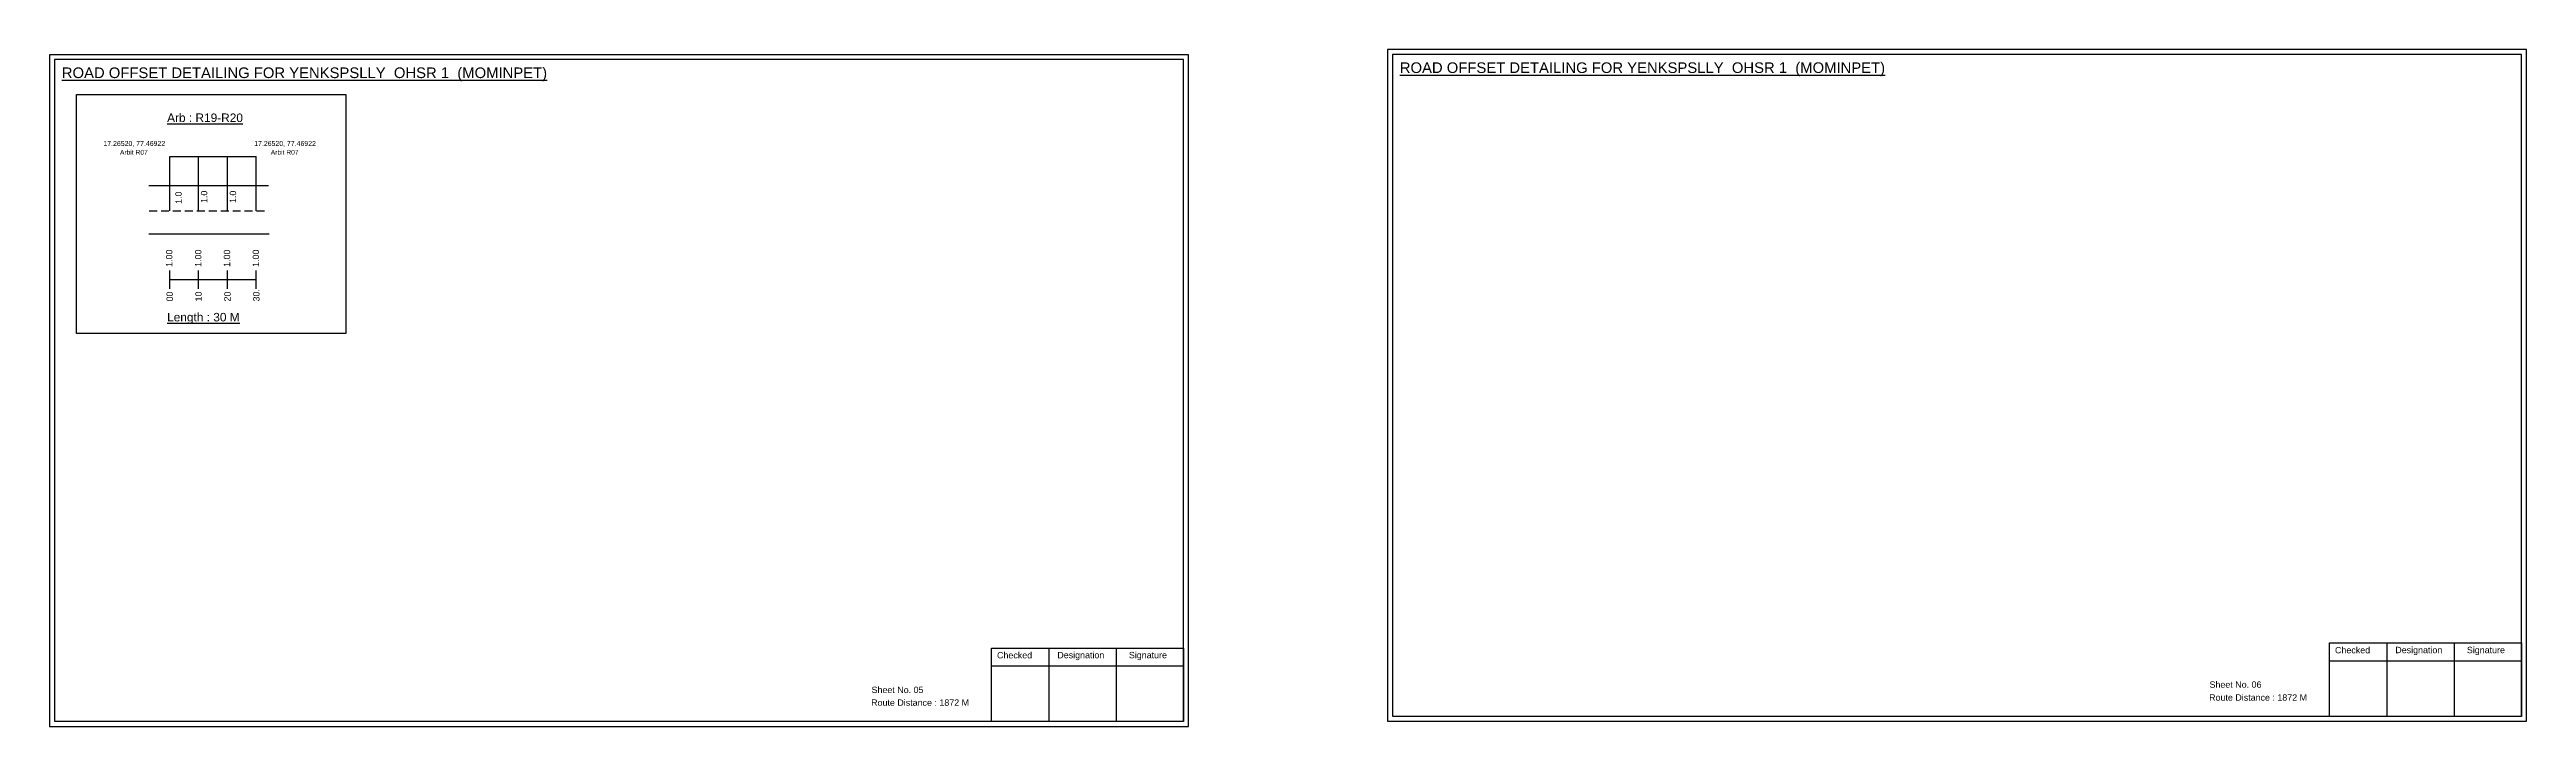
# Model space of a CAD drawing. Header units: inches. Extents: x -117 to 51867, y -12715 to 3423.
# Drawn here: x 48475 to 49642, y -1462 to -1143 of the extents above; entities that cross this region are included whole.
import ezdxf

# ---------------------------------------------------------------- set-up
doc = ezdxf.new("R2010")
doc.units = ezdxf.units.IN
doc.header["$MEASUREMENT"] = 0
doc.linetypes.add('DASHED2', pattern=[0.375, 0.25, -0.125])
doc.layers.add('PDF_Geometry', color=7, linetype='Continuous')
doc.layers.add('PDF_Text', color=5, linetype='Continuous')
doc.styles.add('PDF Arial', font='arial.ttf')
doc.styles.get("Standard").update_dxf_attribs({"font": 'arial.ttf'})

msp = doc.modelspace()

# ---------------------------------------------------------------- texts
at = {"color": 242, "true_color": 0xcd2027}
for s, height, p in [('%%UROAD OFFSET DETAILING FOR YENKSPSLLY  OHSR 1  (MOMINPET)', 5, (48480.9, -1156.8)), ('%%UROAD OFFSET DETAILING FOR YENKSPSLLY  OHSR 1  (MOMINPET)', 5, (49111.1, -1154.4)), ('%%UArb : R19-R20', 4, (48530.5, -1177.5)), ('%%ULength : 30 M', 4, (48530.5, -1271.5))]:
    msp.add_text(s, height=height, dxfattribs=at).set_placement(p)
at = {"color": 5}
for s, height, p in [('17.26520, 77.46922', 2.34, (48500.5, -1188.8)), ('17.26520, 77.46922', 2.34, (48571.5, -1188.8)), ('Arbit R07', 2.25, (48508.3, -1192.9)), ('Arbit R07', 2.25, (48579.3, -1192.9))]:
    msp.add_text(s, height=height, dxfattribs=at).set_placement(p)
for p in [(48537.4, -1216.1), (48549.4, -1215.7), (48563, -1215.7)]:
    msp.add_text('1.0', height=3, rotation=90).set_placement(p)
at = {"color": 217, "true_color": 0x93278f}
for s, p in [('1.00', (48533, -1245.8)), ('1.00', (48546.6, -1245.8)), ('1.00', (48560.2, -1245.8)), ('1.00', (48573.8, -1245.8)), ('00', (48533.2, -1262.1)), ('10', (48546.8, -1262.1)), ('20', (48560.4, -1262.1)), ('30.', (48574, -1262.1))]:
    msp.add_text(s, height=3, rotation=90, dxfattribs=at).set_placement(p)
for s, p in [('Sheet No. 05', (48862.3, -1446.7)), ('Sheet No. 06', (49492.5, -1444.2)), ('Route Distance : 1872 M', (48862.1, -1452.7)), ('Route Distance : 1872 M', (49492.3, -1450.3))]:
    msp.add_text(s, height=3).set_placement(p)
at = {"layer": 'PDF_Text', "color": 7, "attachment_point": 7, "style": 'PDF Arial'}
for s, insert, char_height in [('Checked', (48921.4, -1430.4), 3), ('Designation', (48949.8, -1431.2), 3.001), ('Signature', (48983.5, -1431.2), 3), ('Checked', (49551.6, -1428), 3), ('Designation', (49580, -1428.8), 3.001), ('Signature', (49613.7, -1428.8), 3)]:
    msp.add_mtext(s, dxfattribs=dict(at, insert=insert, char_height=char_height))

# ---------------------------------------------------------------- linework, layer by layer
at = {"color": 5}
msp.add_line((48531.7, -1193.8), (48572.5, -1193.8), dxfattribs=at)
for p, q in [((48531.7, -1219.4), (48531.7, -1193.8)), ((48545.3, -1219.4), (48545.3, -1193.8)), ((48558.9, -1219.4), (48558.9, -1193.8)), ((48572.5, -1219.4), (48572.5, -1193.8)), ((48521.9, -1207.5), (48578.3, -1207.5)), ((48521.9, -1230.2), (48578.6, -1230.3))]:
    msp.add_line(p, q)
at = {"linetype": 'DASHED2', "ltscale": 15}
msp.add_line((48522, -1219.4), (48578.3, -1219.4), dxfattribs=at)
at = {"color": 217, "true_color": 0x93278f}
for p, q in [((48531.7, -1256.1), (48531.7, -1247.5)), ((48545.3, -1256.1), (48545.3, -1247.5)), ((48558.9, -1256.1), (48558.9, -1247.5)), ((48572.5, -1256.1), (48572.5, -1247.5)), ((48531.7, -1251.8), (48572.5, -1251.8))]:
    msp.add_line(p, q, dxfattribs=at)
msp.add_lwpolyline([(48487.8, -1164.5), (48614.6, -1164.5), (48614.6, -1277.2), (48487.8, -1277.2)], close=True)
at = {"layer": 'PDF_Geometry'}
for points in [[(48475.1, -1145.8), (48475.1, -1462.5), (49011.6, -1462.5), (49011.6, -1145.8)], [(48477.4, -1148.1), (48477.4, -1460), (49009.2, -1460), (49009.2, -1148.1)], [(49105.3, -1143.3), (49105.3, -1460), (49641.8, -1460), (49641.8, -1143.3)], [(49107.6, -1145.7), (49107.6, -1457.6), (49639.4, -1457.6), (49639.4, -1145.7)]]:
    msp.add_lwpolyline(points, close=True, dxfattribs=at)
at = {"layer": 'PDF_Geometry', "color": 242, "true_color": 0xcc1f26}
for points in [[(49639.4, -1457.7), (49549, -1457.7), (49549, -1423.1), (49639.4, -1423.1)], [(49009.2, -1460.1), (48918.8, -1460.1), (48918.8, -1425.5), (49009.2, -1425.5)]]:
    msp.add_lwpolyline(points, close=True, dxfattribs=at)
for points in [[(49576, -1423.1), (49576, -1457.7)], [(49607.7, -1423.1), (49607.7, -1457.7)], [(48918.8, -1433.9), (49009.2, -1433.9)], [(48945.8, -1425.5), (48945.8, -1460.1)], [(48977.5, -1425.5), (48977.5, -1460.1)], [(49549, -1431.5), (49639.4, -1431.5)]]:
    msp.add_lwpolyline(points, dxfattribs=at)

msp.set_redraw_order([(e.dxf.handle, doc.entitydb.next_handle()) for e in msp.query("TEXT MTEXT ATTDEF DIMENSION ARC_DIMENSION")])  # texts and dimensions are drawn at this point

doc.saveas('drawing.dxf')
